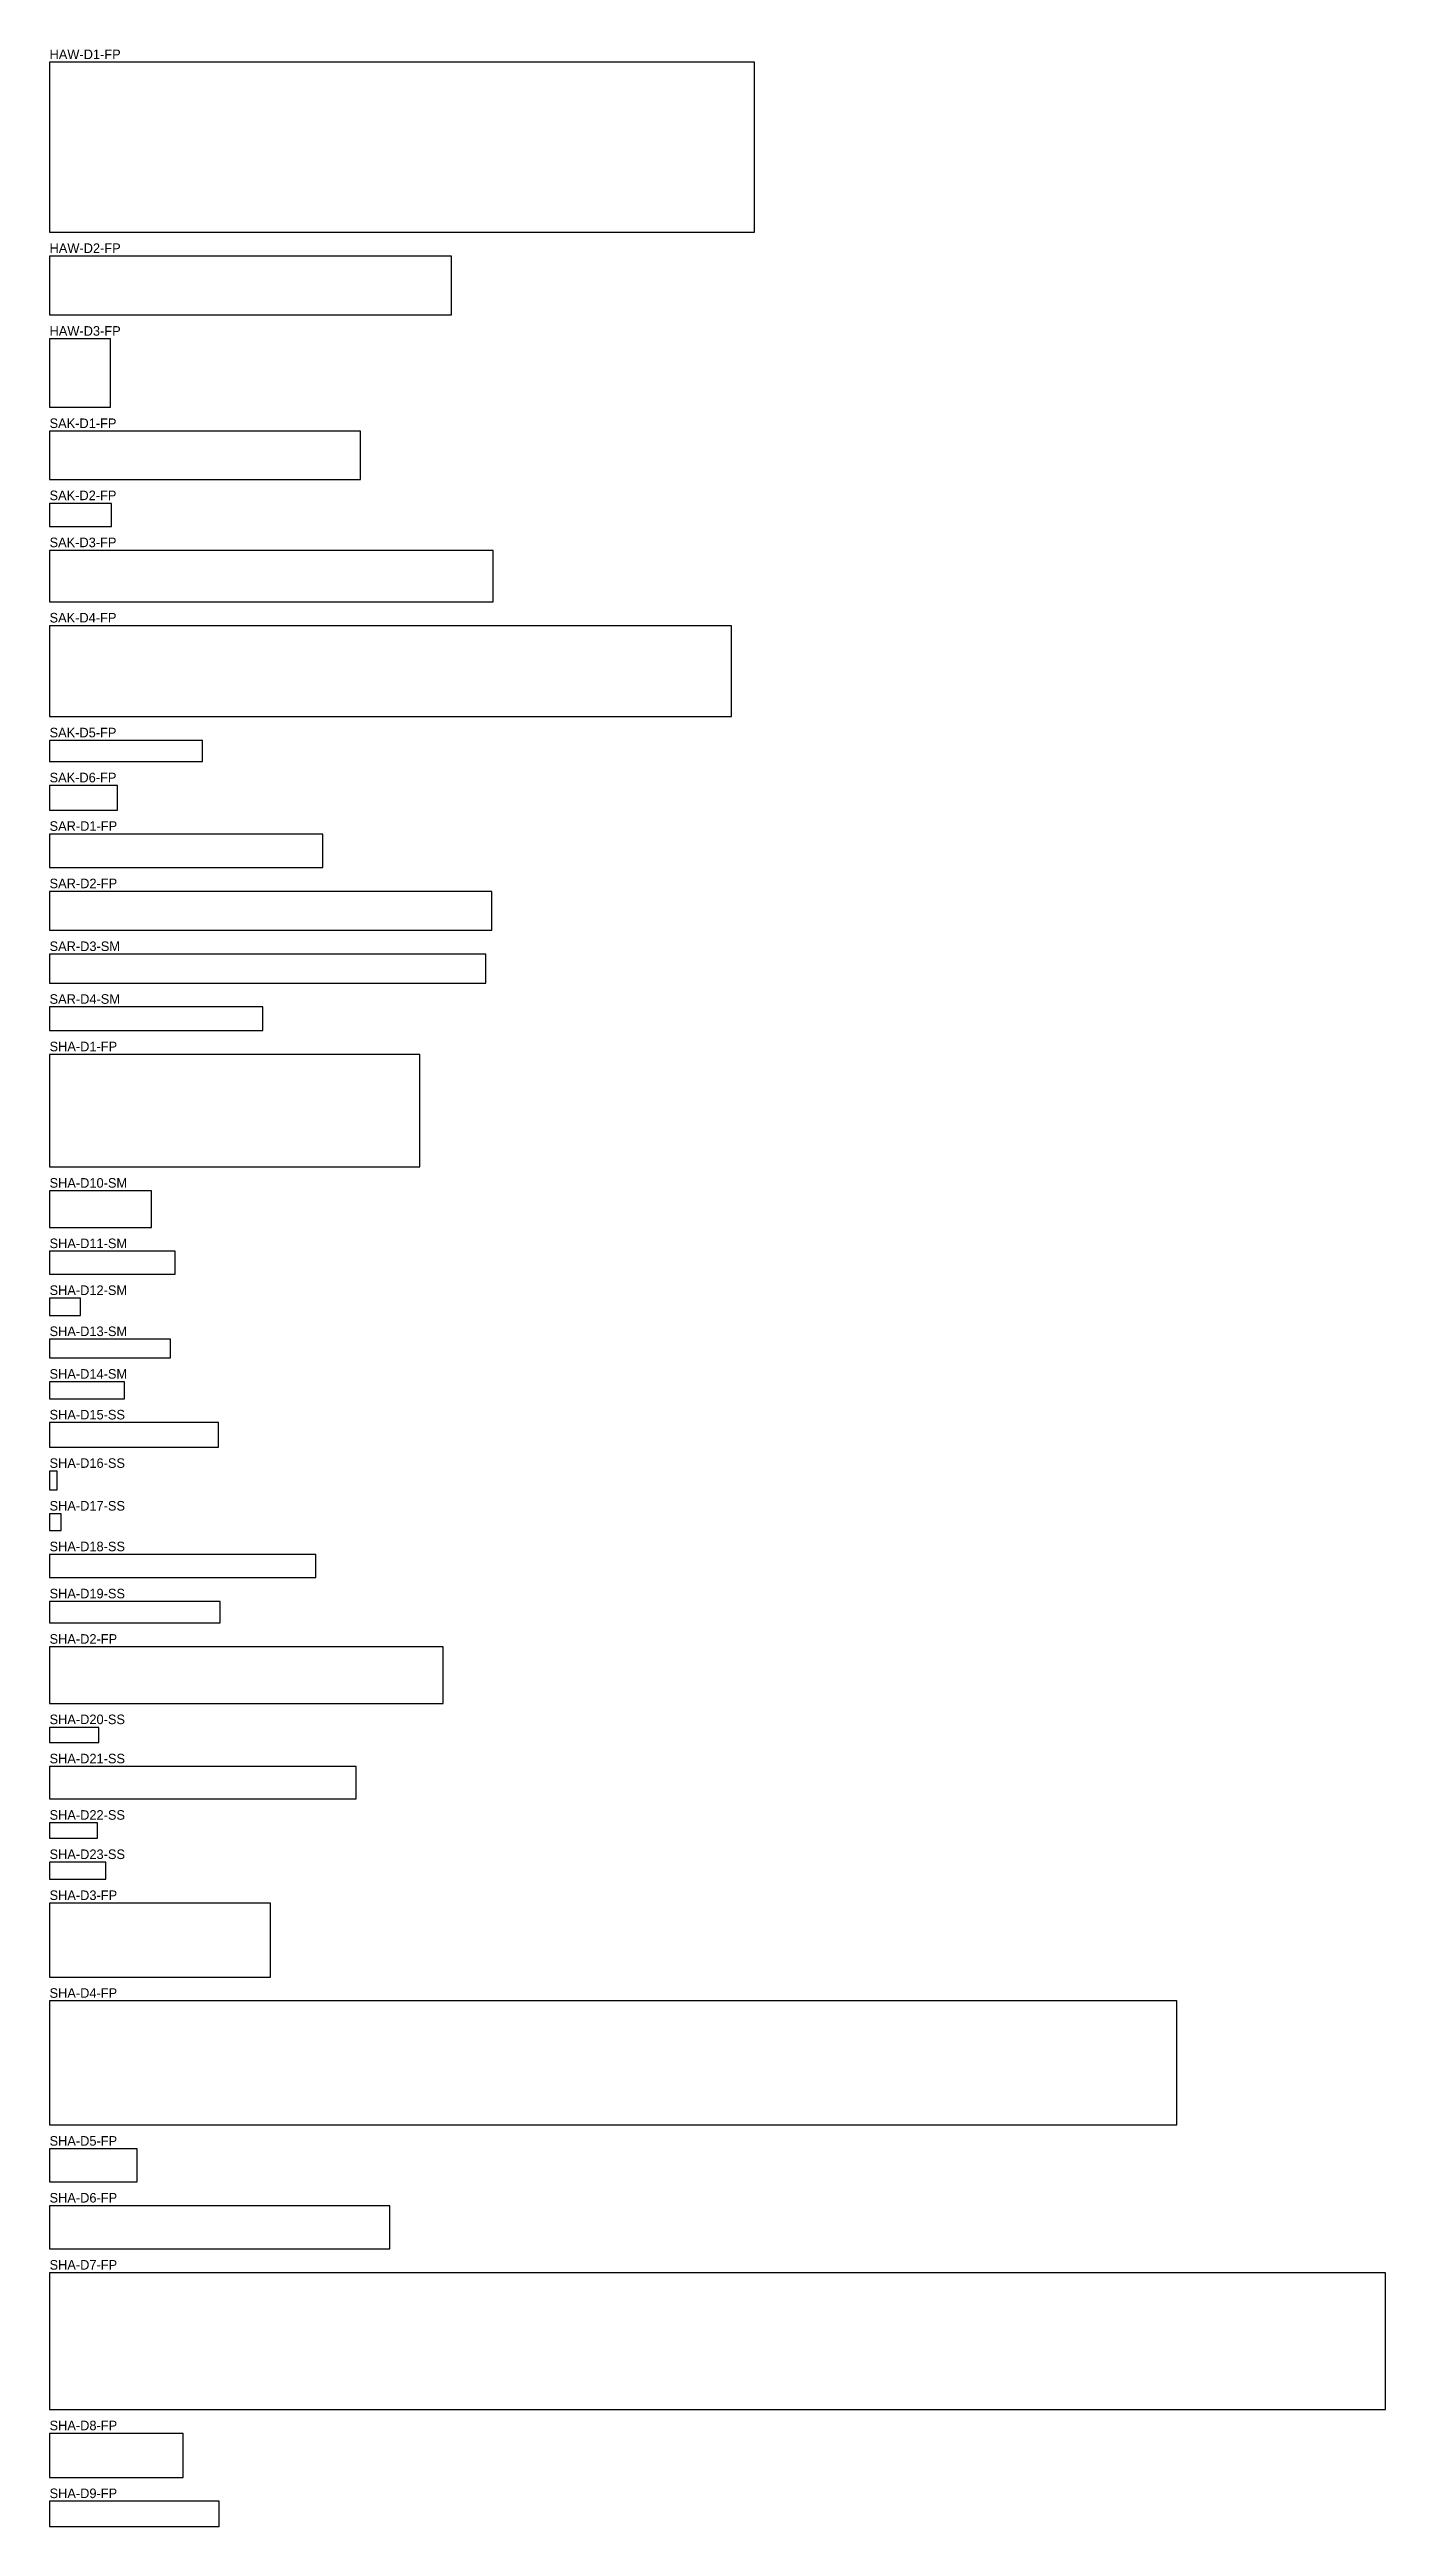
# Model space of a CAD drawing. Header units: metres. Extents: x 461274 to 520319, y 2645886 to 2678000.
# Drawn here: x 511948 to 520319, y 2661413 to 2676936 of the extents above; entities that cross this region are included whole.
import ezdxf

# ---------------------------------------------------------------- set-up
doc = ezdxf.new("R2010")
doc.units = ezdxf.units.M

msp = doc.modelspace()

# ---------------------------------------------------------------- texts
at = {"layer": 'PV_D'}
for s, p in [('HAW-D1-FP', (511948.44, 2676875.77)), ('HAW-D2-FP', (511948.44, 2675660.97)), ('HAW-D3-FP', (511948.44, 2675142.17)), ('SAK-D1-FP', (511948.44, 2674563.67)), ('SAK-D2-FP', (511948.44, 2674111.67)), ('SAK-D3-FP', (511948.44, 2673817.07)), ('SAK-D4-FP', (511948.44, 2673345.17)), ('SAK-D5-FP', (511948.44, 2672625.17)), ('SAK-D6-FP', (511948.44, 2672343.47)), ('SAR-D1-FP', (511948.44, 2672039.47)), ('SAR-D2-FP', (511948.44, 2671679.77)), ('SAR-D3-SM', (511948.44, 2671286.17)), ('SAR-D4-SM', (511948.44, 2670955.47)), ('SHA-D1-FP', (511948.44, 2670657.87)), ('SHA-D10-SM', (511948.44, 2669802.87)), ('SHA-D11-SM', (511948.44, 2669424.27)), ('SHA-D12-SM', (511948.44, 2669130.67)), ('SHA-D13-SM', (511948.44, 2668873.07)), ('SHA-D14-SM', (511948.44, 2668605.97)), ('SHA-D15-SS', (511948.44, 2668350.57)), ('SHA-D16-SS', (511948.44, 2668047.17)), ('SHA-D17-SS', (511948.44, 2667779.47)), ('SHA-D18-SS', (511948.44, 2667524.67)), ('SHA-D19-SS', (511948.44, 2667229.47)), ('SHA-D2-FP', (511948.44, 2666944.97)), ('SHA-D20-SS', (511948.44, 2666441.07)), ('SHA-D21-SS', (511948.44, 2666195.37)), ('SHA-D22-SS', (511948.44, 2665841.97)), ('SHA-D23-SS', (511948.44, 2665595.67)), ('SHA-D3-FP', (511948.44, 2665338.77)), ('SHA-D4-FP', (511948.44, 2664726.07)), ('SHA-D5-FP', (511948.44, 2663799.27)), ('SHA-D6-FP', (511948.44, 2663442.87)), ('SHA-D7-FP', (511948.44, 2663022.57)), ('SHA-D8-FP', (511948.44, 2662015.77)), ('SHA-D9-FP', (511948.44, 2661590.67))]:
    msp.add_text(s, height=60, dxfattribs=at).set_placement(p)

# ---------------------------------------------------------------- linework, layer by layer
at = {"layer": 'PV_D'}
for points in [[(511948.44, 2675790.97), (516364.54, 2675790.97), (516364.54, 2676855.77), (511948.44, 2676855.77)], [(511948.44, 2675272.17), (514467.84, 2675272.17), (514467.84, 2675640.97), (511948.44, 2675640.97)], [(511948.44, 2674693.67), (512329.94, 2674693.67), (512329.94, 2675122.17), (511948.44, 2675122.17)], [(511948.44, 2674241.67), (513896.64, 2674241.67), (513896.64, 2674543.67), (511948.44, 2674543.67)], [(511948.44, 2673947.07), (512337.14, 2673947.07), (512337.14, 2674091.67), (511948.44, 2674091.67)], [(511948.44, 2673475.17), (514728.54, 2673475.17), (514728.54, 2673797.07), (511948.44, 2673797.07)], [(511948.44, 2672755.17), (516220.44, 2672755.17), (516220.44, 2673325.17), (511948.44, 2673325.17)], [(511948.44, 2672473.47), (512906.44, 2672473.47), (512906.44, 2672605.17), (511948.44, 2672605.17)], [(511948.44, 2672169.47), (512373.34, 2672169.47), (512373.34, 2672323.47), (511948.44, 2672323.47)], [(511948.44, 2671809.77), (513661.24, 2671809.77), (513661.24, 2672019.47), (511948.44, 2672019.47)], [(511948.44, 2671416.17), (514719.44, 2671416.17), (514719.44, 2671659.77), (511948.44, 2671659.77)], [(511948.44, 2671085.47), (514682.74, 2671085.47), (514682.74, 2671266.17), (511948.44, 2671266.17)], [(511948.44, 2670787.87), (513285.34, 2670787.87), (513285.34, 2670935.47), (511948.44, 2670935.47)], [(511948.44, 2669932.87), (514268.34, 2669932.87), (514268.34, 2670637.87), (511948.44, 2670637.87)], [(511948.44, 2669554.27), (512586.94, 2669554.27), (512586.94, 2669782.87), (511948.44, 2669782.87)], [(511948.44, 2669260.67), (512735.04, 2669260.67), (512735.04, 2669404.27), (511948.44, 2669404.27)], [(511948.44, 2669003.07), (512142.34, 2669003.07), (512142.34, 2669110.67), (511948.44, 2669110.67)], [(511948.44, 2668735.97), (512706.44, 2668735.97), (512706.44, 2668853.07), (511948.44, 2668853.07)], [(511948.44, 2668480.57), (512418.34, 2668480.57), (512418.34, 2668585.97), (511948.44, 2668585.97)], [(511948.44, 2668177.17), (513006.74, 2668177.17), (513006.74, 2668330.57), (511948.44, 2668330.57)], [(511948.44, 2667909.47), (511995.74, 2667909.47), (511995.74, 2668027.17), (511948.44, 2668027.17)], [(511948.44, 2667654.67), (512020.84, 2667654.67), (512020.84, 2667759.47), (511948.44, 2667759.47)], [(511948.44, 2667359.47), (513616.24, 2667359.47), (513616.24, 2667504.67), (511948.44, 2667504.67)], [(511948.44, 2667074.97), (513017.34, 2667074.97), (513017.34, 2667209.47), (511948.44, 2667209.47)], [(511948.44, 2666571.07), (514414.34, 2666571.07), (514414.34, 2666924.97), (511948.44, 2666924.97)], [(511948.44, 2666325.37), (512257.54, 2666325.37), (512257.54, 2666421.07), (511948.44, 2666421.07)], [(511948.44, 2665971.97), (513868.74, 2665971.97), (513868.74, 2666175.37), (511948.44, 2666175.37)], [(511948.44, 2665725.67), (512248.44, 2665725.67), (512248.44, 2665821.97), (511948.44, 2665821.97)], [(511948.44, 2665468.77), (512301.34, 2665468.77), (512301.34, 2665575.67), (511948.44, 2665575.67)], [(511948.44, 2664856.07), (513332.14, 2664856.07), (513332.14, 2665318.77), (511948.44, 2665318.77)], [(511948.44, 2663929.27), (519012.44, 2663929.27), (519012.44, 2664706.07), (511948.44, 2664706.07)], [(511948.44, 2663572.87), (512496.54, 2663572.87), (512496.54, 2663779.27), (511948.44, 2663779.27)], [(511948.44, 2663152.57), (514079.84, 2663152.57), (514079.84, 2663422.87), (511948.44, 2663422.87)], [(511948.44, 2662145.77), (520318.54, 2662145.77), (520318.54, 2663002.57), (511948.44, 2663002.57)], [(511948.44, 2661720.67), (512786.44, 2661720.67), (512786.44, 2661995.77), (511948.44, 2661995.77)], [(511948.44, 2661412.97), (513011.34, 2661412.97), (513011.34, 2661570.67), (511948.44, 2661570.67)]]:
    msp.add_lwpolyline(points, close=True, dxfattribs=at)

msp.set_redraw_order([(e.dxf.handle, doc.entitydb.next_handle()) for e in msp.query("TEXT MTEXT ATTDEF DIMENSION ARC_DIMENSION")])  # texts and dimensions are drawn at this point

doc.saveas('drawing.dxf')
